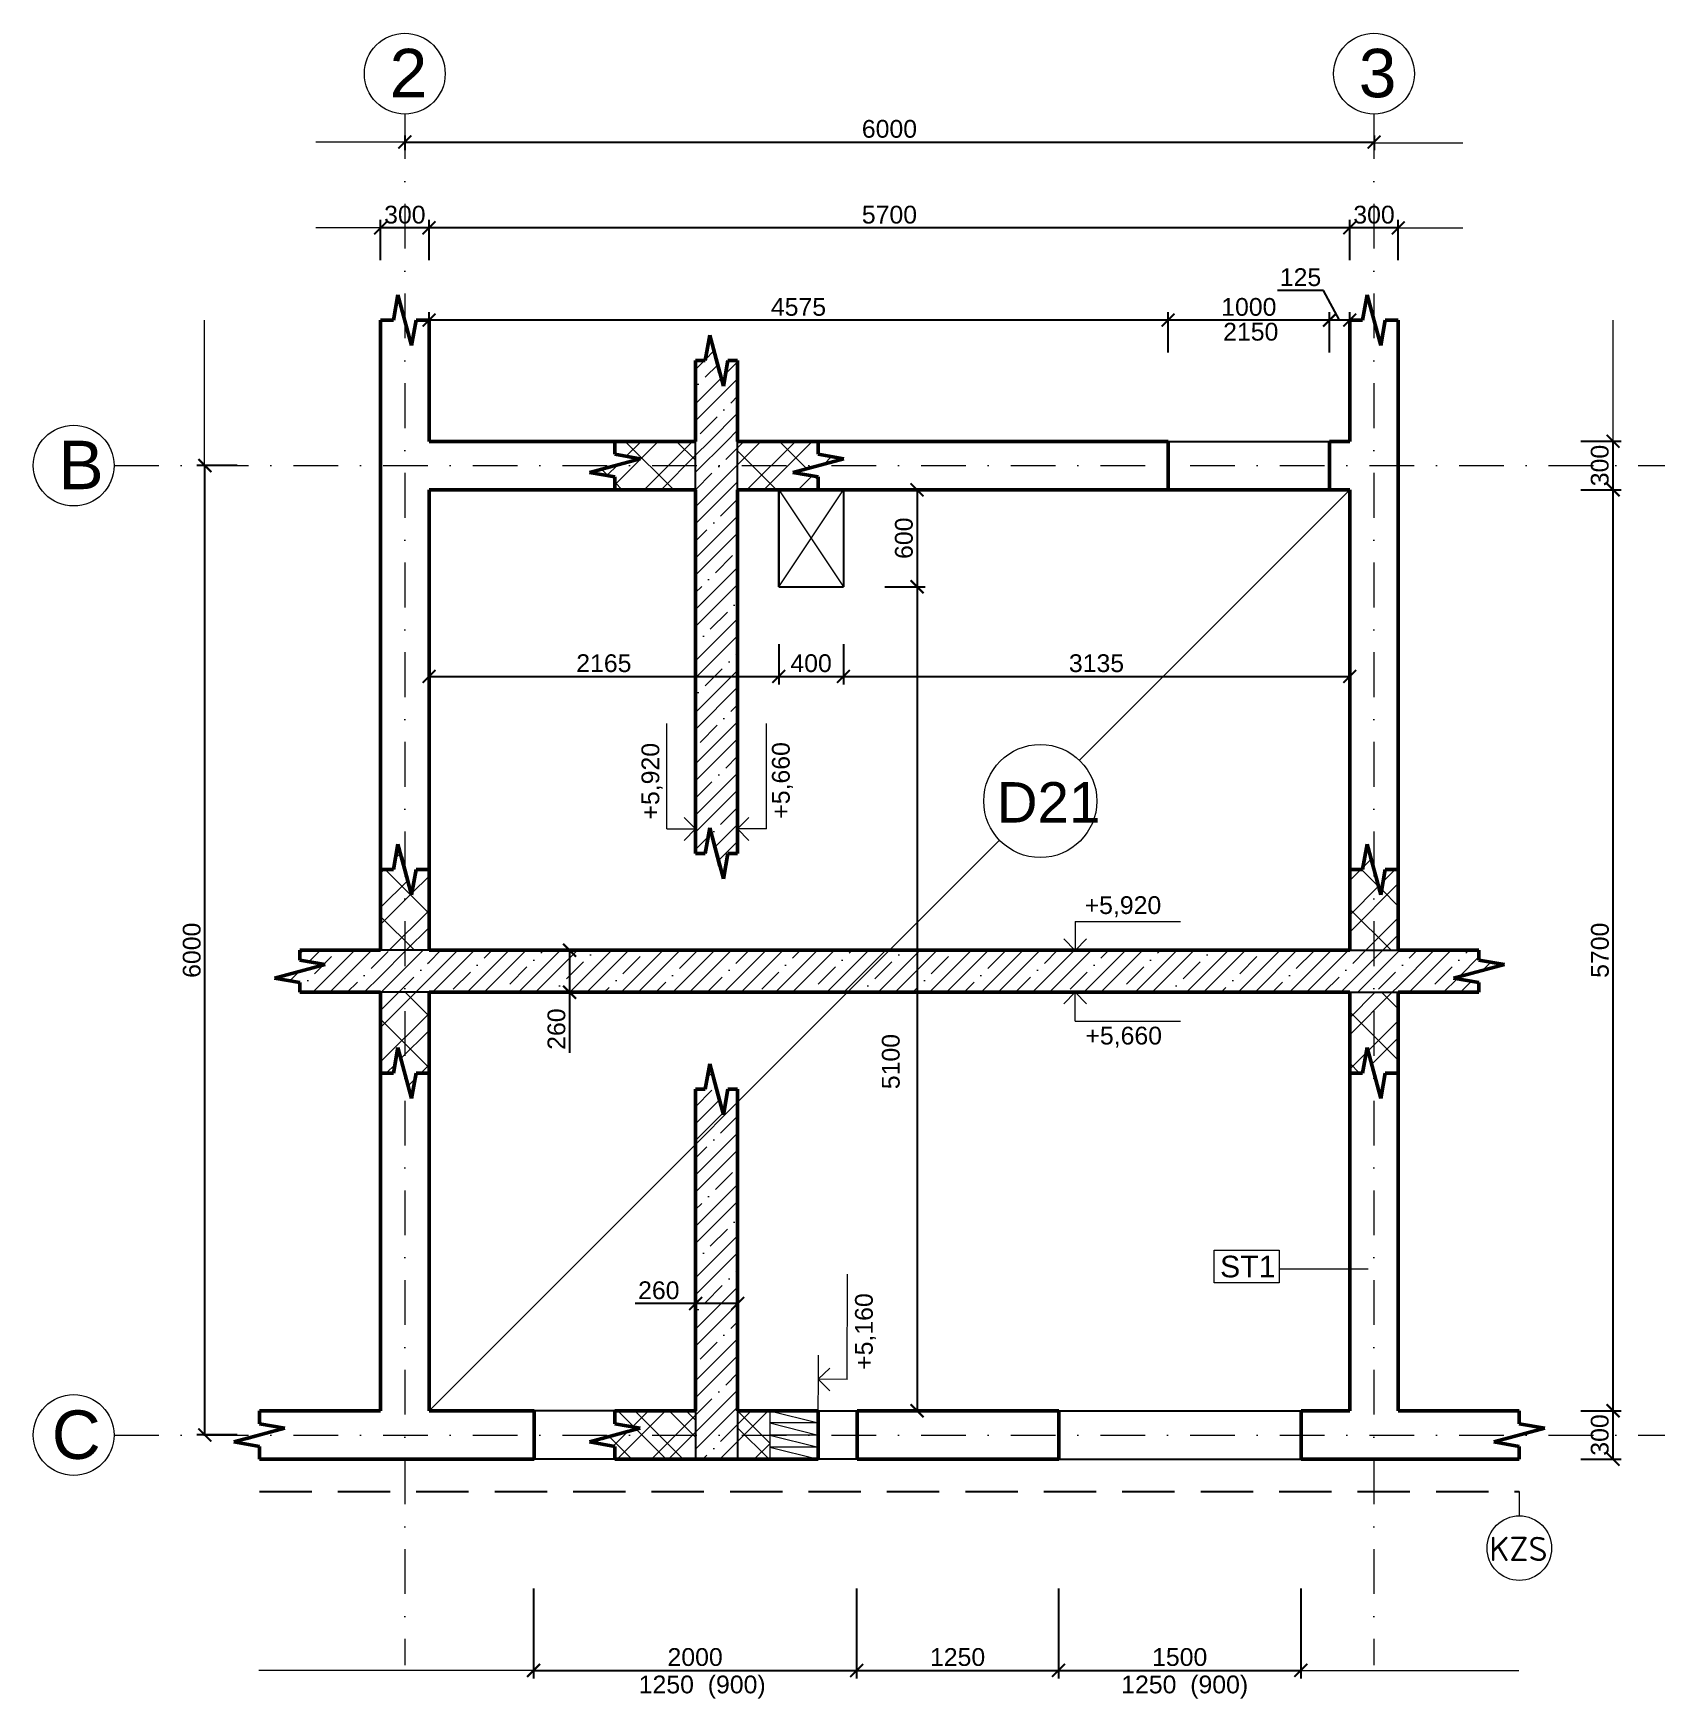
# Model space of a CAD drawing. Header units: millimetres. Extents: x 1855 to 11955, y 700 to 11007.
import ezdxf

# ---------------------------------------------------------------- set-up
doc = ezdxf.new("R2010")
doc.units = ezdxf.units.MM
doc.header["$LTSCALE"] = 185
doc.linetypes.add('DASHDOT', pattern=[1, 0.5, -0.25, 0, -0.25])
doc.linetypes.add('HIDDEN', pattern=[0.375, 0.25, -0.125])
for name, color, linetype, lineweight in [('00 kóty', 7, 'Continuous', 13), ('00 osy', 7, 'DASHDOT', 13), ('00 popis', 7, 'Continuous', 13), ('00 tenká plná', 7, 'Continuous', 13), ('00 zdivo', 7, 'Continuous', 50), ('00 šrafy', 7, 'Continuous', 13), ('01 tlustá plná', 7, 'Continuous', 25), ('01 tlustá čárkovaná', 7, 'HIDDEN', 25), ('01 velmi tlustá plná', 7, 'Continuous', 50)]:
    doc.layers.add(name, color=color, linetype=linetype, lineweight=lineweight)
doc.styles.add('BETONOVÁ DESKA', font='arial.ttf', dxfattribs={"height": 250})
doc.styles.add('ISOCPEUR', font='isocpeur.ttf')
doc.styles.add('koty4', font='arial.ttf', dxfattribs={"height": 110})
doc.styles.add('osy4', font='arial.ttf', dxfattribs={"height": 300})
doc.dimstyles.new('moje koty', dxfattribs={"dimscale": 40, "dimtxt": 110, "dimasz": 2, "dimexe": 1.25, "dimexo": 20, "dimtad": 1, "dimtxsty": 'koty4', "dimblk": 'ARCHTICK', "dimcen": 2.5, "dimadec": 0, "dimazin": 0, "dimtfac": 1, "dimtmove": 0, "dimatfit": 3, "dimfxl": 1, "dimarcsym": 0})
doc.dimstyles.new('moje koty osy', dxfattribs={"dimscale": 40, "dimtxt": 110, "dimasz": 2, "dimexe": 1.25, "dimexo": 0.0005, "dimtad": 1, "dimtxsty": 'koty4', "dimblk": 'ARCHTICK', "dimcen": 2.5, "dimadec": 0, "dimazin": 0, "dimtfac": 1, "dimtmove": 0, "dimatfit": 3, "dimfxl": 1, "dimfxlon": 1, "dimarcsym": 0})
doc.dimstyles.new('osy 5', dxfattribs={"dimscale": 40, "dimtxt": 110, "dimasz": 2, "dimexe": 1.25, "dimexo": 0.0005, "dimtad": 1, "dimtxsty": 'koty4', "dimblk": 'ARCHTICK', "dimcen": 2.5, "dimadec": 0, "dimazin": 0, "dimtfac": 1, "dimtmove": 0, "dimatfit": 3, "dimfxl": 5, "dimfxlon": 1, "dimarcsym": 0})
pattern_1 = [(45, (0, 0), (-159.099, 159.099), []), (45, (105, 0), (-159.099, 159.099), []), (315, (0, 0), (159.099, 159.099), []), (315, (105, 0), (159.099, 159.099), [])]
pattern_2 = [(45, (0, 0), (-159.099, 159.099), []), (45, (105, 0), (-159.099, 159.099), []), (315, (0, 0), (159.099, 159.099), [])]
pattern_3 = [(45, (0, 0), (-159.099, 159.099), [150, -60, 0, -60]), (45, (105, 0), (-159.099, 159.099), []), (45, (210, 0), (-159.099, 159.099), [])]

msp = doc.modelspace()

# ---------------------------------------------------------------- texts
at = {"layer": '00 kóty', "char_height": 110, "attachment_point": 1, "style": 'koty4'}
for s, width, gutter_width, insert in [('2150', 611.37888, 550, (9221.059, 9215.13)), ('1250  (900)', 2058.30656, 750, (5602.901, 843.034)), ('1250  (900)', 2058.30656, 750, (8589.961, 843.034))]:
    msp.add_mtext_dynamic_manual_height_columns(s, width=width, gutter_width=gutter_width, heights=[0], dxfattribs=dict(at, insert=insert))
at = {"layer": '00 popis', "linetype": 'Continuous', "lineweight": 30, "style": 'koty4'}
for s, p in [('+5,920', (5730.037, 6141.027)), ('+5,660', (6537.575, 6145.879)), ('+5,160', (7051.901, 2735.027))]:
    msp.add_text(s, height=110, rotation=90, dxfattribs=at).set_placement(p)
at = {"layer": '00 popis', "linetype": 'Continuous', "lineweight": 30}
for s, height, style, p in [('+5,920', 110, 'koty4', (8363.467, 5556.322)), ('+5,660', 110, 'koty4', (8368.319, 4748.784)), ('KZS', 150, 'ISOCPEUR', (10868.956, 1551.882))]:
    msp.add_text(s, height=height, dxfattribs=dict(at, style=style)).set_placement(p)
at = {"layer": '00 popis', "attachment_point": 1}
for s, width, gutter_width, insert, char_height, style in [('2', 288.70459, 1000, (4060.777, 10910.88), 300, 'osy4'), ('3', 288.70459, 1000, (10060.777, 10910.88), 300, 'osy4'), ('B', 288.70459, 1000, (2010.777, 8485.543), 300, 'osy4'), ('D21', 288.70459, 1000, (7819.698, 6372.418), 250, 'BETONOVÁ DESKA'), ('ST1', 425.13111, 669.08, (9202.004, 3441.359), 133.8159, 'koty4'), ('C', 288.70459, 1000, (1969.209, 2484.032), 300, 'osy4')]:
    msp.add_mtext_dynamic_manual_height_columns(s, width=width, gutter_width=gutter_width, heights=[0], dxfattribs=dict(at, insert=insert, char_height=char_height, style=style))

# ---------------------------------------------------------------- blocks, each defined once
blk = doc.blocks.new('VYSKOVA KOTA')
at = {"layer": '00 popis'}
for p, q in [((61883, 803), (61883, 624)), ((61883, 803), (62535, 803)), ((61883, 624), (61812, 695)), ((61883, 624), (61953, 695))]:
    blk.add_line(p, q, dxfattribs=at)
blk = doc.blocks.new('_ArchTick')
at = {"color": 0, "linetype": 'ByBlock', "const_width": 0.15}
blk.add_lwpolyline([(-0.5, -0.5), (0.5, 0.5)], dxfattribs=at)
blk = doc.blocks.new('*D14')
at = {"layer": '00 kóty', "color": 0, "lineweight": -2, "transparency": 16777216}
for p, q in [((9842, 9415), (9558, 9415)), ((9942, 9232), (9842, 9415)), ((9880, 9032), (9880, 9282)), ((10005, 9032), (10005, 9282)), ((10005, 9232), (9880, 9232))]:
    blk.add_line(p, q, dxfattribs=at)
at = {"layer": 'Defpoints', "color": 0, "transparency": 16777216}
for p in [(9880, 9232), (9880, 8301), (10005, 8301)]:
    blk.add_point(p, dxfattribs=at)
at = {"layer": '00 kóty', "color": 0, "lineweight": -2, "transparency": 16777216, "xscale": 80, "yscale": 80, "zscale": 80, "rotation": 180}
blk.add_blockref('_ArchTick', (9880, 9232), dxfattribs=at)
at = {"layer": '00 kóty', "color": 0, "lineweight": -2, "transparency": 16777216, "xscale": 80, "yscale": 80, "zscale": 80}
blk.add_blockref('_ArchTick', (10005, 9232), dxfattribs=at)
at = {"layer": '00 kóty', "color": 0, "transparency": 16777216, "insert": (9700, 9497), "char_height": 110, "attachment_point": 5, "style": 'koty4'}
blk.add_mtext('125', dxfattribs=at)
blk = doc.blocks.new('*D15')
at = {"layer": '00 kóty', "color": 0, "lineweight": -2, "transparency": 16777216}
for p, q in [((8880, 9032), (8880, 9282)), ((9880, 9032), (9880, 9282)), ((9880, 9232), (8880, 9232))]:
    blk.add_line(p, q, dxfattribs=at)
at = {"layer": 'Defpoints', "color": 0, "transparency": 16777216}
for p in [(8880, 9232), (8880, 8301), (9880, 8301)]:
    blk.add_point(p, dxfattribs=at)
at = {"layer": '00 kóty', "color": 0, "lineweight": -2, "transparency": 16777216, "xscale": 80, "yscale": 80, "zscale": 80, "rotation": 180}
blk.add_blockref('_ArchTick', (8880, 9232), dxfattribs=at)
at = {"layer": '00 kóty', "color": 0, "lineweight": -2, "transparency": 16777216, "xscale": 80, "yscale": 80, "zscale": 80}
blk.add_blockref('_ArchTick', (9880, 9232), dxfattribs=at)
at = {"layer": '00 kóty', "color": 0, "transparency": 16777216, "insert": (9380, 9313), "char_height": 110, "attachment_point": 5, "style": 'koty4'}
blk.add_mtext('1000', dxfattribs=at)
blk = doc.blocks.new('*D16')
at = {"layer": '00 kóty', "color": 0, "lineweight": -2, "transparency": 16777216}
for p, q in [((4305, 9032), (4305, 9282)), ((8880, 9032), (8880, 9282)), ((8880, 9232), (4305, 9232))]:
    blk.add_line(p, q, dxfattribs=at)
at = {"layer": 'Defpoints', "color": 0, "transparency": 16777216}
for p in [(4305, 9232), (4305, 8301), (8880, 8301)]:
    blk.add_point(p, dxfattribs=at)
at = {"layer": '00 kóty', "color": 0, "lineweight": -2, "transparency": 16777216, "xscale": 80, "yscale": 80, "zscale": 80, "rotation": 180}
blk.add_blockref('_ArchTick', (4305, 9232), dxfattribs=at)
at = {"layer": '00 kóty', "color": 0, "lineweight": -2, "transparency": 16777216, "xscale": 80, "yscale": 80, "zscale": 80}
blk.add_blockref('_ArchTick', (8880, 9232), dxfattribs=at)
at = {"layer": '00 kóty', "color": 0, "transparency": 16777216, "insert": (6592, 9313), "char_height": 110, "attachment_point": 5, "style": 'koty4'}
blk.add_mtext('4575', dxfattribs=at)
blk = doc.blocks.new('*D17')
at = {"layer": '00 kóty', "color": 0, "lineweight": -2, "transparency": 16777216}
for p, q in [((10005, 9603), (10005, 9853)), ((10305, 9803), (10005, 9803)), ((10305, 9603), (10305, 9853))]:
    blk.add_line(p, q, dxfattribs=at)
at = {"layer": 'Defpoints', "color": 0, "transparency": 16777216}
for p in [(10005, 9803), (10005, 9040), (10305, 9040)]:
    blk.add_point(p, dxfattribs=at)
at = {"layer": '00 kóty', "color": 0, "lineweight": -2, "transparency": 16777216, "xscale": 80, "yscale": 80, "zscale": 80, "rotation": 180}
blk.add_blockref('_ArchTick', (10005, 9803), dxfattribs=at)
at = {"layer": '00 kóty', "color": 0, "lineweight": -2, "transparency": 16777216, "xscale": 80, "yscale": 80, "zscale": 80}
blk.add_blockref('_ArchTick', (10305, 9803), dxfattribs=at)
at = {"layer": '00 kóty', "color": 0, "transparency": 16777216, "insert": (10155, 9884), "char_height": 110, "attachment_point": 5, "style": 'koty4'}
blk.add_mtext('300', dxfattribs=at)
blk = doc.blocks.new('*D18')
at = {"layer": '00 kóty', "color": 0, "lineweight": -2, "transparency": 16777216}
for p, q in [((4305, 9603), (4305, 9853)), ((10005, 9803), (4305, 9803)), ((10005, 9603), (10005, 9853))]:
    blk.add_line(p, q, dxfattribs=at)
at = {"layer": 'Defpoints', "color": 0, "transparency": 16777216}
for p in [(4305, 9803), (4305, 9045), (10005, 9040)]:
    blk.add_point(p, dxfattribs=at)
at = {"layer": '00 kóty', "color": 0, "lineweight": -2, "transparency": 16777216, "xscale": 80, "yscale": 80, "zscale": 80, "rotation": 180}
blk.add_blockref('_ArchTick', (4305, 9803), dxfattribs=at)
at = {"layer": '00 kóty', "color": 0, "lineweight": -2, "transparency": 16777216, "xscale": 80, "yscale": 80, "zscale": 80}
blk.add_blockref('_ArchTick', (10005, 9803), dxfattribs=at)
at = {"layer": '00 kóty', "color": 0, "transparency": 16777216, "insert": (7155, 9884), "char_height": 110, "attachment_point": 5, "style": 'koty4'}
blk.add_mtext('5700', dxfattribs=at)
blk = doc.blocks.new('*D19')
at = {"layer": '00 kóty', "color": 0, "lineweight": -2, "transparency": 16777216}
for p, q in [((4005, 9603), (4005, 9853)), ((4305, 9803), (4005, 9803)), ((4305, 9603), (4305, 9853))]:
    blk.add_line(p, q, dxfattribs=at)
at = {"layer": 'Defpoints', "color": 0, "transparency": 16777216}
for p in [(4005, 9803), (4005, 9040), (4305, 9045)]:
    blk.add_point(p, dxfattribs=at)
at = {"layer": '00 kóty', "color": 0, "lineweight": -2, "transparency": 16777216, "xscale": 80, "yscale": 80, "zscale": 80, "rotation": 180}
blk.add_blockref('_ArchTick', (4005, 9803), dxfattribs=at)
at = {"layer": '00 kóty', "color": 0, "lineweight": -2, "transparency": 16777216, "xscale": 80, "yscale": 80, "zscale": 80}
blk.add_blockref('_ArchTick', (4305, 9803), dxfattribs=at)
at = {"layer": '00 kóty', "color": 0, "transparency": 16777216, "insert": (4155, 9884), "char_height": 110, "attachment_point": 5, "style": 'koty4'}
blk.add_mtext('300', dxfattribs=at)
blk = doc.blocks.new('*D20')
at = {"layer": '00 kóty', "color": 0, "lineweight": -2, "transparency": 16777216}
for p, q in [((4155, 10374), (4155, 10284)), ((4155, 10334), (10155, 10334)), ((10155, 10374), (10155, 10284))]:
    blk.add_line(p, q, dxfattribs=at)
at = {"layer": 'Defpoints', "color": 0, "transparency": 16777216}
for p in [(4155, 10625), (10155, 10625), (10155, 10334)]:
    blk.add_point(p, dxfattribs=at)
at = {"layer": '00 kóty', "color": 0, "lineweight": -2, "transparency": 16777216, "xscale": 80, "yscale": 80, "zscale": 80, "rotation": 180}
blk.add_blockref('_ArchTick', (4155, 10334), dxfattribs=at)
at = {"layer": '00 kóty', "color": 0, "lineweight": -2, "transparency": 16777216, "xscale": 80, "yscale": 80, "zscale": 80}
blk.add_blockref('_ArchTick', (10155, 10334), dxfattribs=at)
at = {"layer": '00 kóty', "color": 0, "transparency": 16777216, "insert": (7155, 10415), "char_height": 110, "attachment_point": 5, "style": 'koty4'}
blk.add_mtext('6000', dxfattribs=at)
blk = doc.blocks.new('*D23')
at = {"layer": '00 kóty', "color": 0, "lineweight": -2, "transparency": 16777216}
for p, q in [((3117, 8332), (2867, 8332)), ((2917, 2332), (2917, 8332)), ((3117, 2332), (2867, 2332))]:
    blk.add_line(p, q, dxfattribs=at)
at = {"layer": 'Defpoints', "color": 0, "transparency": 16777216}
for p in [(2917, 8332), (4155, 8332), (4155, 2332)]:
    blk.add_point(p, dxfattribs=at)
at = {"layer": '00 kóty', "color": 0, "lineweight": -2, "transparency": 16777216, "xscale": 80, "yscale": 80, "zscale": 80}
for p, rotation in [((2917, 8332), 90), ((2917, 2332), 270)]:
    blk.add_blockref('_ArchTick', p, dxfattribs=dict(at, rotation=rotation))
at = {"layer": '00 kóty', "color": 0, "transparency": 16777216, "insert": (2836, 5332), "char_height": 110, "attachment_point": 5, "rotation": 90, "style": 'koty4'}
blk.add_mtext('6000', dxfattribs=at)
blk = doc.blocks.new('*D24')
at = {"layer": '00 kóty', "color": 0, "lineweight": -2, "transparency": 16777216}
for p, q in [((11435, 2482), (11685, 2482)), ((11635, 2182), (11635, 2482)), ((11435, 2182), (11685, 2182))]:
    blk.add_line(p, q, dxfattribs=at)
at = {"layer": 'Defpoints', "color": 0, "transparency": 16777216}
for p in [(10921, 2482), (11635, 2482), (10921, 2182)]:
    blk.add_point(p, dxfattribs=at)
at = {"layer": '00 kóty', "color": 0, "lineweight": -2, "transparency": 16777216, "xscale": 80, "yscale": 80, "zscale": 80}
for p, rotation in [((11635, 2482), 90), ((11635, 2182), 270)]:
    blk.add_blockref('_ArchTick', p, dxfattribs=dict(at, rotation=rotation))
at = {"layer": '00 kóty', "color": 0, "transparency": 16777216, "insert": (11553, 2332), "char_height": 110, "attachment_point": 5, "rotation": 90, "style": 'koty4'}
blk.add_mtext('300', dxfattribs=at)
blk = doc.blocks.new('*D25')
at = {"layer": '00 kóty', "color": 0, "lineweight": -2, "transparency": 16777216}
for p, q in [((11435, 8182), (11685, 8182)), ((11635, 2482), (11635, 8182)), ((11435, 2482), (11685, 2482))]:
    blk.add_line(p, q, dxfattribs=at)
at = {"layer": 'Defpoints', "color": 0, "transparency": 16777216}
for p in [(9871, 8182), (11635, 8182), (10921, 2482)]:
    blk.add_point(p, dxfattribs=at)
at = {"layer": '00 kóty', "color": 0, "lineweight": -2, "transparency": 16777216, "xscale": 80, "yscale": 80, "zscale": 80}
for p, rotation in [((11635, 8182), 90), ((11635, 2482), 270)]:
    blk.add_blockref('_ArchTick', p, dxfattribs=dict(at, rotation=rotation))
at = {"layer": '00 kóty', "color": 0, "transparency": 16777216, "insert": (11554, 5332), "char_height": 110, "attachment_point": 5, "rotation": 90, "style": 'koty4'}
blk.add_mtext('5700', dxfattribs=at)
blk = doc.blocks.new('*D26')
at = {"layer": '00 kóty', "color": 0, "lineweight": -2, "transparency": 16777216}
for p, q in [((11435, 8482), (11685, 8482)), ((11635, 8182), (11635, 8482)), ((11435, 8182), (11685, 8182))]:
    blk.add_line(p, q, dxfattribs=at)
at = {"layer": 'Defpoints', "color": 0, "transparency": 16777216}
for p in [(9871, 8482), (11635, 8482), (9871, 8182)]:
    blk.add_point(p, dxfattribs=at)
at = {"layer": '00 kóty', "color": 0, "lineweight": -2, "transparency": 16777216, "xscale": 80, "yscale": 80, "zscale": 80}
for p, rotation in [((11635, 8482), 90), ((11635, 8182), 270)]:
    blk.add_blockref('_ArchTick', p, dxfattribs=dict(at, rotation=rotation))
at = {"layer": '00 kóty', "color": 0, "transparency": 16777216, "insert": (11553, 8332), "char_height": 110, "attachment_point": 5, "rotation": 90, "style": 'koty4'}
blk.add_mtext('300', dxfattribs=at)
blk = doc.blocks.new('*D27')
at = {"layer": '00 kóty', "color": 0, "lineweight": -2, "transparency": 16777216}
for p, q in [((4952, 1381), (4952, 825)), ((6952, 1381), (6952, 825)), ((4952, 875), (6952, 875))]:
    blk.add_line(p, q, dxfattribs=at)
at = {"layer": 'Defpoints', "color": 0, "transparency": 16777216}
for p in [(4952, 2181), (6952, 2181), (6952, 875)]:
    blk.add_point(p, dxfattribs=at)
at = {"layer": '00 kóty', "color": 0, "lineweight": -2, "transparency": 16777216, "xscale": 80, "yscale": 80, "zscale": 80, "rotation": 180}
blk.add_blockref('_ArchTick', (4952, 875), dxfattribs=at)
at = {"layer": '00 kóty', "color": 0, "lineweight": -2, "transparency": 16777216, "xscale": 80, "yscale": 80, "zscale": 80}
blk.add_blockref('_ArchTick', (6952, 875), dxfattribs=at)
at = {"layer": '00 kóty', "color": 0, "transparency": 16777216, "insert": (5952, 957), "char_height": 110, "attachment_point": 5, "style": 'koty4'}
blk.add_mtext('2000', dxfattribs=at)
blk = doc.blocks.new('*D28')
at = {"layer": '00 kóty', "color": 0, "lineweight": -2, "transparency": 16777216}
for p, q in [((6952, 1381), (6952, 825)), ((8202, 1381), (8202, 825)), ((6952, 875), (8202, 875))]:
    blk.add_line(p, q, dxfattribs=at)
at = {"layer": 'Defpoints', "color": 0, "transparency": 16777216}
for p in [(6952, 2181), (8202, 2181), (8202, 875)]:
    blk.add_point(p, dxfattribs=at)
at = {"layer": '00 kóty', "color": 0, "lineweight": -2, "transparency": 16777216, "xscale": 80, "yscale": 80, "zscale": 80, "rotation": 180}
blk.add_blockref('_ArchTick', (6952, 875), dxfattribs=at)
at = {"layer": '00 kóty', "color": 0, "lineweight": -2, "transparency": 16777216, "xscale": 80, "yscale": 80, "zscale": 80}
blk.add_blockref('_ArchTick', (8202, 875), dxfattribs=at)
at = {"layer": '00 kóty', "color": 0, "transparency": 16777216, "insert": (7577, 957), "char_height": 110, "attachment_point": 5, "style": 'koty4'}
blk.add_mtext('1250', dxfattribs=at)
blk = doc.blocks.new('*D29')
at = {"layer": '00 kóty', "color": 0, "lineweight": -2, "transparency": 16777216}
for p, q in [((8202, 1381), (8202, 825)), ((9702, 1381), (9702, 825)), ((8202, 875), (9702, 875))]:
    blk.add_line(p, q, dxfattribs=at)
at = {"layer": 'Defpoints', "color": 0, "transparency": 16777216}
for p in [(8202, 2181), (9702, 2181), (9702, 875)]:
    blk.add_point(p, dxfattribs=at)
at = {"layer": '00 kóty', "color": 0, "lineweight": -2, "transparency": 16777216, "xscale": 80, "yscale": 80, "zscale": 80, "rotation": 180}
blk.add_blockref('_ArchTick', (8202, 875), dxfattribs=at)
at = {"layer": '00 kóty', "color": 0, "lineweight": -2, "transparency": 16777216, "xscale": 80, "yscale": 80, "zscale": 80}
blk.add_blockref('_ArchTick', (9702, 875), dxfattribs=at)
at = {"layer": '00 kóty', "color": 0, "transparency": 16777216, "insert": (8952, 957), "char_height": 110, "attachment_point": 5, "style": 'koty4'}
blk.add_mtext('1500', dxfattribs=at)
blk = doc.blocks.new('*D30')
at = {"layer": '00 kóty', "color": 0, "lineweight": -2, "transparency": 16777216}
for p, q in [((5175, 5332), (5125, 5332)), ((5175, 5332), (5175, 5072)), ((5175, 5072), (5125, 5072)), ((5175, 5072), (5175, 4697))]:
    blk.add_line(p, q, dxfattribs=at)
at = {"layer": 'Defpoints', "color": 0, "transparency": 16777216}
for p in [(5175, 5332), (5175, 5072), (5175, 5072)]:
    blk.add_point(p, dxfattribs=at)
at = {"layer": '00 kóty', "color": 0, "lineweight": -2, "transparency": 16777216, "xscale": 80, "yscale": 80, "zscale": 80}
for p, rotation in [((5175, 5332), 90), ((5175, 5072), 270)]:
    blk.add_blockref('_ArchTick', p, dxfattribs=dict(at, rotation=rotation))
at = {"layer": '00 kóty', "color": 0, "transparency": 16777216, "insert": (5094, 4844), "char_height": 110, "attachment_point": 5, "rotation": 90, "style": 'koty4'}
blk.add_mtext('260', dxfattribs=at)
blk = doc.blocks.new('*D31')
at = {"layer": '00 kóty', "color": 0, "lineweight": -2, "transparency": 16777216}
for p, q in [((5955, 3146), (5955, 3196)), ((6215, 3146), (6215, 3196)), ((5955, 3146), (5580, 3146)), ((6215, 3146), (5955, 3146))]:
    blk.add_line(p, q, dxfattribs=at)
at = {"layer": 'Defpoints', "color": 0, "transparency": 16777216}
for p in [(5955, 3146), (5955, 3146), (6215, 3146)]:
    blk.add_point(p, dxfattribs=at)
at = {"layer": '00 kóty', "color": 0, "lineweight": -2, "transparency": 16777216, "xscale": 80, "yscale": 80, "zscale": 80, "rotation": 180}
blk.add_blockref('_ArchTick', (5955, 3146), dxfattribs=at)
at = {"layer": '00 kóty', "color": 0, "lineweight": -2, "transparency": 16777216, "xscale": 80, "yscale": 80, "zscale": 80}
blk.add_blockref('_ArchTick', (6215, 3146), dxfattribs=at)
at = {"layer": '00 kóty', "color": 0, "transparency": 16777216, "insert": (5727, 3227), "char_height": 110, "attachment_point": 5, "style": 'koty4'}
blk.add_mtext('260', dxfattribs=at)
blk = doc.blocks.new('*D32')
at = {"layer": '00 kóty', "color": 0, "lineweight": -2, "transparency": 16777216}
for p, q in [((4305, 7227), (4305, 6977)), ((6470, 7227), (6470, 6977)), ((4305, 7027), (6470, 7027))]:
    blk.add_line(p, q, dxfattribs=at)
at = {"layer": 'Defpoints', "color": 0, "transparency": 16777216}
for p in [(4305, 8182), (6470, 8182), (6470, 7027)]:
    blk.add_point(p, dxfattribs=at)
at = {"layer": '00 kóty', "color": 0, "lineweight": -2, "transparency": 16777216, "xscale": 80, "yscale": 80, "zscale": 80, "rotation": 180}
blk.add_blockref('_ArchTick', (4305, 7027), dxfattribs=at)
at = {"layer": '00 kóty', "color": 0, "lineweight": -2, "transparency": 16777216, "xscale": 80, "yscale": 80, "zscale": 80}
blk.add_blockref('_ArchTick', (6470, 7027), dxfattribs=at)
at = {"layer": '00 kóty', "color": 0, "transparency": 16777216, "insert": (5387, 7108), "char_height": 110, "attachment_point": 5, "style": 'koty4'}
blk.add_mtext('2165', dxfattribs=at)
blk = doc.blocks.new('*D33')
at = {"layer": '00 kóty', "color": 0, "lineweight": -2, "transparency": 16777216}
for p, q in [((6470, 7227), (6470, 6977)), ((6870, 7227), (6870, 6977)), ((6470, 7027), (6870, 7027))]:
    blk.add_line(p, q, dxfattribs=at)
at = {"layer": 'Defpoints', "color": 0, "transparency": 16777216}
for p in [(6470, 8182), (6870, 7582), (6870, 7027)]:
    blk.add_point(p, dxfattribs=at)
at = {"layer": '00 kóty', "color": 0, "lineweight": -2, "transparency": 16777216, "xscale": 80, "yscale": 80, "zscale": 80, "rotation": 180}
blk.add_blockref('_ArchTick', (6470, 7027), dxfattribs=at)
at = {"layer": '00 kóty', "color": 0, "lineweight": -2, "transparency": 16777216, "xscale": 80, "yscale": 80, "zscale": 80}
blk.add_blockref('_ArchTick', (6870, 7027), dxfattribs=at)
at = {"layer": '00 kóty', "color": 0, "transparency": 16777216, "insert": (6670, 7108), "char_height": 110, "attachment_point": 5, "style": 'koty4'}
blk.add_mtext('400', dxfattribs=at)
blk = doc.blocks.new('*D34')
at = {"layer": '00 kóty', "color": 0, "lineweight": -2, "transparency": 16777216}
for p, q in [((6870, 7227), (6870, 6977)), ((10005, 7227), (10005, 6977)), ((6870, 7027), (10005, 7027))]:
    blk.add_line(p, q, dxfattribs=at)
at = {"layer": 'Defpoints', "color": 0, "transparency": 16777216}
for p in [(6870, 7582), (10005, 7545), (10005, 7027)]:
    blk.add_point(p, dxfattribs=at)
at = {"layer": '00 kóty', "color": 0, "lineweight": -2, "transparency": 16777216, "xscale": 80, "yscale": 80, "zscale": 80, "rotation": 180}
blk.add_blockref('_ArchTick', (6870, 7027), dxfattribs=at)
at = {"layer": '00 kóty', "color": 0, "lineweight": -2, "transparency": 16777216, "xscale": 80, "yscale": 80, "zscale": 80}
blk.add_blockref('_ArchTick', (10005, 7027), dxfattribs=at)
at = {"layer": '00 kóty', "color": 0, "transparency": 16777216, "insert": (8437, 7108), "char_height": 110, "attachment_point": 5, "style": 'koty4'}
blk.add_mtext('3135', dxfattribs=at)
blk = doc.blocks.new('*D35')
at = {"layer": '00 kóty', "color": 0, "lineweight": -2, "transparency": 16777216}
for p, q in [((7126, 8182), (7376, 8182)), ((7326, 8182), (7326, 7582)), ((7126, 7582), (7376, 7582))]:
    blk.add_line(p, q, dxfattribs=at)
at = {"layer": 'Defpoints', "color": 0, "transparency": 16777216}
for p in [(6870, 8182), (6870, 7582), (7326, 7582)]:
    blk.add_point(p, dxfattribs=at)
at = {"layer": '00 kóty', "color": 0, "lineweight": -2, "transparency": 16777216, "xscale": 80, "yscale": 80, "zscale": 80}
for p, rotation in [((7326, 8182), 90), ((7326, 7582), 270)]:
    blk.add_blockref('_ArchTick', p, dxfattribs=dict(at, rotation=rotation))
at = {"layer": '00 kóty', "color": 0, "transparency": 16777216, "insert": (7245, 7882), "char_height": 110, "attachment_point": 5, "rotation": 90, "style": 'koty4'}
blk.add_mtext('600', dxfattribs=at)
blk = doc.blocks.new('*D36')
at = {"layer": '00 kóty', "color": 0, "lineweight": -2, "transparency": 16777216}
for p, q in [((7126, 7582), (7376, 7582)), ((7326, 7582), (7326, 2482)), ((7126, 2482), (7376, 2482))]:
    blk.add_line(p, q, dxfattribs=at)
at = {"layer": 'Defpoints', "color": 0, "transparency": 16777216}
for p in [(6870, 7582), (6955, 2482), (7326, 2482)]:
    blk.add_point(p, dxfattribs=at)
at = {"layer": '00 kóty', "color": 0, "lineweight": -2, "transparency": 16777216, "xscale": 80, "yscale": 80, "zscale": 80}
for p, rotation in [((7326, 7582), 90), ((7326, 2482), 270)]:
    blk.add_blockref('_ArchTick', p, dxfattribs=dict(at, rotation=rotation))
at = {"layer": '00 kóty', "color": 0, "transparency": 16777216, "insert": (7164, 4643), "char_height": 110, "attachment_point": 5, "rotation": 90, "style": 'koty4'}
blk.add_mtext('5100', dxfattribs=at)

# ---------------------------------------------------------------- dimensions: what is measured, and where the dimension line sits
at = {"layer": '00 kóty'}
dim = msp.add_linear_dim(base=(10154.697, 10334.15), p1=(4154.697, 10625.476), p2=(10154.697, 10625.476), dimstyle='moje koty osy', dxfattribs=at)
dim.commit()
dim.dimension.update_dxf_attribs({"geometry": '*D20', "text_midpoint": (7154.697, 10334.15), "dimtype": 160})
for base, p1, p2, dimstyle, override, picture, middle in [((4004.697, 9803.073), (4304.697, 9045.385), (4004.697, 9040.021), 'osy 5', {"dimtmove": 1}, '*D19', (4154.697, 9884.274)), ((4304.697, 9803.073), (10004.697, 9040.021), (4304.697, 9045.385), 'osy 5', {"dimtmove": 1}, '*D18', (7154.697, 9884.236)), ((6869.697, 7026.526), (6469.697, 8181.663), (6869.697, 7581.663), 'osy 5', {"dimtmove": 1}, '*D33', (6669.697, 7107.689)), ((10004.697, 7026.526), (6869.697, 7581.663), (10004.697, 7545.233), 'osy 5', {"dimtmove": 1}, '*D34', (8437.197, 7107.726)), ((6951.565, 875.349), (4951.565, 2180.978), (6951.565, 2180.978), 'moje koty', {"dimtxsty": 'koty4'}, '*D27', (5951.565, 956.512)), ((8201.565, 875.349), (6951.565, 2180.978), (8201.565, 2180.978), 'moje koty', {"dimtxsty": 'koty4'}, '*D28', (7576.565, 956.512)), ((9701.565, 875.349), (8201.565, 2180.978), (9701.565, 2180.978), 'moje koty', {"dimtxsty": 'koty4'}, '*D29', (8951.565, 956.512))]:
    dim = msp.add_linear_dim(base=base, p1=p1, p2=p2, dimstyle=dimstyle, override=override, dxfattribs=at)
    dim.commit()
    dim.dimension.update_dxf_attribs({"geometry": picture, "text_midpoint": middle})
for base, p1, p2, picture, middle in [((10004.697, 9803.073), (10304.697, 9040.021), (10004.697, 9040.021), '*D17', (10154.697, 9884.274)), ((4304.697, 9231.663), (8879.697, 8301.298), (4304.697, 8301.298), '*D16', (6592.197, 9312.6)), ((8879.697, 9231.663), (9879.697, 8301.298), (8879.697, 8301.298), '*D15', (9379.697, 9312.826)), ((6469.697, 7026.526), (4304.697, 8181.663), (6469.697, 8181.663), '*D32', (5387.197, 7107.689)), ((5954.697, 3146.03), (6214.697, 3146.03), (5954.697, 3146.03), '*D31', (5727.428, 3227.193))]:
    dim = msp.add_linear_dim(base=base, p1=p1, p2=p2, dimstyle='osy 5', dxfattribs=at)
    dim.commit()
    dim.dimension.update_dxf_attribs({"geometry": picture, "text_midpoint": middle})
dim = msp.add_linear_dim(base=(9879.697, 9231.663), p1=(10004.697, 8301.298), p2=(9879.697, 8301.298), dimstyle='osy 5', override={"dimtmove": 1}, dxfattribs=at)
dim.commit()
dim.dimension.update_dxf_attribs({"geometry": '*D14', "text_midpoint": (9816.777, 9415.453), "dimtype": 160})
for base, p1, p2, picture, middle in [((11634.697, 8481.663), (9870.507, 8181.663), (9870.507, 8481.663), '*D26', (11553.496, 8331.663)), ((11634.697, 8181.663), (10920.507, 2481.663), (9870.507, 8181.663), '*D25', (11553.533, 5331.663))]:
    dim = msp.add_linear_dim(base=base, p1=p1, p2=p2, angle=90, dimstyle='osy 5', override={"dimtmove": 1}, dxfattribs=at)
    dim.commit()
    dim.dimension.update_dxf_attribs({"geometry": picture, "text_midpoint": middle})
for base, p1, p2, picture, middle in [((2917.284, 8331.663), (4154.697, 2331.663), (4154.697, 8331.663), '*D23', (2836.121, 5331.663)), ((7326.282, 7581.663), (6869.697, 8181.663), (6869.697, 7581.663), '*D35', (7245.119, 7881.663)), ((5174.751, 5071.663), (5174.751, 5331.663), (5174.751, 5071.663), '*D30', (5093.588, 4844.394)), ((11634.697, 2481.663), (10920.507, 2181.663), (10920.507, 2481.663), '*D24', (11553.496, 2331.663))]:
    dim = msp.add_linear_dim(base=base, p1=p1, p2=p2, angle=90, dimstyle='osy 5', dxfattribs=at)
    dim.commit()
    dim.dimension.update_dxf_attribs({"geometry": picture, "text_midpoint": middle})
dim = msp.add_linear_dim(base=(7326.282, 2481.663), p1=(6869.697, 7581.663), p2=(6954.697, 2481.663), angle=90, dimstyle='osy 5', override={"dimtmove": 1}, dxfattribs=at)
dim.commit()
dim.dimension.update_dxf_attribs({"geometry": '*D36', "text_midpoint": (7245.119, 4642.594), "dimtype": 160})

# ---------------------------------------------------------------- hatches: boundary and pattern name
at = {"layer": '00 šrafy'}
h = msp.add_hatch(dxfattribs=at)
h.set_pattern_fill('BETON_ZB', color=256, scale=30, pattern_type=2)
h.set_pattern_definition(pattern_3)
h.paths.add_polyline_path([(6214.697, 8981.663), (6154.697, 8981.663), (6126.913, 8824.093), (6042.48, 9139.232), (6014.697, 8981.663), (5954.697, 8981.663), (5954.697, 8481.663), (6214.697, 8481.663)])
h = msp.add_hatch(dxfattribs=at)
h.set_pattern_fill('ZDIVO_PEV-STR', color=256, scale=30, pattern_type=2)
h.set_pattern_definition(pattern_2)
h.paths.add_polyline_path([(5954.697, 8481.663), (5454.697, 8481.663), (5454.697, 8401.663), (5612.266, 8373.879), (5297.127, 8289.446), (5454.697, 8261.663), (5454.697, 8181.663), (5954.697, 8181.663)])
h = msp.add_hatch(dxfattribs=at)
h.set_pattern_fill('BETON_ZB', color=256, scale=30, pattern_type=2)
h.set_pattern_definition(pattern_3)
h.paths.add_polyline_path([(6214.697, 8481.663), (5954.697, 8481.663), (5954.697, 8181.663), (6214.697, 8181.663)])
h = msp.add_hatch(dxfattribs=at)
h.set_pattern_fill('ZDIVO_PEV-STR', color=256, scale=30, pattern_type=2)
h.set_pattern_definition(pattern_2)
h.paths.add_polyline_path([(6872.266, 8373.879), (6714.697, 8401.663), (6714.697, 8481.663), (6214.697, 8481.663), (6214.697, 8181.663), (6714.697, 8181.663), (6714.697, 8261.663), (6557.127, 8289.446)])
h = msp.add_hatch(dxfattribs=at)
h.set_pattern_fill('BETON_ZB', color=256, scale=30, pattern_type=2)
h.set_pattern_definition(pattern_3)
h.paths.add_polyline_path([(6214.697, 8181.663), (5954.697, 8181.663), (5954.697, 5931.663), (6014.697, 5931.663), (6042.48, 6089.232), (6126.913, 5774.093), (6154.697, 5931.663), (6214.697, 5931.663)])
h = msp.add_hatch(dxfattribs=at)
h.set_pattern_fill('ZDIVO_PEV-STR', color=256, scale=30, pattern_type=2)
h.set_pattern_definition(pattern_2)
h.paths.add_polyline_path([(4304.697, 5831.663), (4224.697, 5831.663), (4196.913, 5674.093), (4112.48, 5989.232), (4084.697, 5831.663), (4004.697, 5831.663), (4004.697, 5331.663), (4304.697, 5331.663)])
h = msp.add_hatch(dxfattribs=at)
h.set_pattern_fill('ZDIVO_PEV-STR', color=256, scale=30, pattern_type=2)
h.set_pattern_definition(pattern_2)
h.paths.add_polyline_path([(10304.697, 5831.663), (10224.697, 5831.663), (10196.913, 5674.093), (10112.48, 5989.232), (10084.697, 5831.663), (10004.697, 5831.663), (10004.697, 5331.663), (10304.697, 5331.663)])
h = msp.add_hatch(dxfattribs=at)
h.set_pattern_fill('BETON_ZB', color=256, scale=30, pattern_type=2)
h.set_pattern_definition(pattern_3)
h.paths.add_polyline_path([(4004.697, 5331.663), (3504.697, 5331.663), (3504.697, 5271.663), (3662.266, 5243.879), (3347.127, 5159.446), (3504.697, 5131.663), (3504.697, 5071.663), (4004.697, 5071.663)])
h = msp.add_hatch(dxfattribs=at)
h.set_pattern_fill('BETON_ZB', color=256, scale=30, pattern_type=2)
h.set_pattern_definition(pattern_3)
h.paths.add_polyline_path([(4304.697, 5331.663), (4004.697, 5331.663), (4004.697, 5071.663), (4304.697, 5071.663)])
h = msp.add_hatch(dxfattribs=at)
h.set_pattern_fill('BETON_ZB', color=256, scale=30, pattern_type=2)
h.set_pattern_definition(pattern_3)
h.paths.add_polyline_path([(7154.697, 5331.663), (4304.697, 5331.663), (4304.697, 5071.663), (6894.697, 5071.663)])
h = msp.add_hatch(dxfattribs=at)
h.set_pattern_fill('BETON_ZB', color=256, scale=30, pattern_type=2)
h.set_pattern_definition(pattern_3)
h.paths.add_polyline_path([(10304.697, 5331.663), (10004.697, 5331.663), (7154.697, 5331.663), (6894.697, 5071.663), (10004.697, 5071.663), (10304.697, 5071.663)])
h = msp.add_hatch(dxfattribs=at)
h.set_pattern_fill('BETON_ZB', color=256, scale=30, pattern_type=2)
h.set_pattern_definition(pattern_3)
h.paths.add_polyline_path([(10962.266, 5243.879), (10804.697, 5271.663), (10804.697, 5331.663), (10304.697, 5331.663), (10304.697, 5071.663), (10804.697, 5071.663), (10804.697, 5131.663), (10647.127, 5159.446)])
h = msp.add_hatch(dxfattribs=at)
h.set_pattern_fill('ZDIVO_PEV-STR', color=256, scale=30, pattern_type=2)
h.set_pattern_definition(pattern_2)
h.paths.add_polyline_path([(4304.697, 5071.663), (4004.697, 5071.663), (4004.697, 4571.663), (4084.697, 4571.663), (4112.48, 4729.232), (4196.913, 4414.093), (4224.697, 4571.663), (4304.697, 4571.663)])
h = msp.add_hatch(dxfattribs=at)
h.set_pattern_fill('ZDIVO_PEV-STR', color=256, scale=30, pattern_type=2)
h.set_pattern_definition(pattern_2)
h.paths.add_polyline_path([(10304.697, 5071.663), (10004.697, 5071.663), (10004.697, 4856.663), (10004.697, 4571.663), (10084.697, 4571.663), (10112.48, 4729.232), (10196.913, 4414.093), (10224.697, 4571.663), (10304.697, 4571.663)])
h = msp.add_hatch(dxfattribs=at)
h.set_pattern_fill('BETON_ZB', color=256, scale=30, pattern_type=2)
h.set_pattern_definition(pattern_3)
h.paths.add_polyline_path([(5954.697, 4131.663), (5954.697, 4471.663), (6014.697, 4471.663), (6042.48, 4629.232), (6129.071, 4306.037)])
h = msp.add_hatch(dxfattribs=at)
h.set_pattern_fill('BETON_ZB', color=256, scale=30, pattern_type=2)
h.set_pattern_definition(pattern_3)
h.paths.add_polyline_path([(6214.697, 4391.663), (5954.697, 4131.663), (5954.697, 2481.663), (5954.697, 2181.663), (6214.697, 2181.663), (6214.697, 2481.663)])
h = msp.add_hatch(dxfattribs=at)
h.set_pattern_fill('ZDIVO_PEV-VYS', color=256, scale=30, pattern_type=2)
h.set_pattern_definition(pattern_1)
h.paths.add_polyline_path([(5954.697, 2481.663), (5454.697, 2481.663), (5454.697, 2401.663), (5612.266, 2373.879), (5297.127, 2289.446), (5454.697, 2261.663), (5454.697, 2181.663), (5954.697, 2181.663)])
h = msp.add_hatch(dxfattribs=at)
h.set_pattern_fill('ZDIVO_PEV-VYS', color=256, scale=30, pattern_type=2)
h.set_pattern_definition(pattern_1)
h.paths.add_polyline_path([(6414.697, 2481.663), (6214.697, 2481.663), (6214.697, 2181.663), (6414.697, 2181.663)])

# ---------------------------------------------------------------- linework, layer by layer
at = {"layer": '00 kóty'}
for p, q in [((4154.697, 10334.15), (3604.697, 10334.15)), ((10154.697, 10329.15), (10704.697, 10329.15)), ((4004.697, 9803.073), (3604.697, 9803.073)), ((10304.697, 9803.073), (10704.697, 9803.073)), ((2914.697, 8331.663), (2914.697, 9231.663)), ((11634.697, 8481.663), (11634.697, 9231.663)), ((4951.565, 875.349), (3251.565, 875.349)), ((9701.565, 875.349), (11051.565, 875.349))]:
    msp.add_line(p, q, dxfattribs=at)
at = {"layer": '00 osy', "ltscale": 3}
for p, q in [((4154.697, 10506.999), (4154.697, 906.999)), ((10154.697, 10506.999), (10154.697, 906.999)), ((2354.697, 8331.663), (11954.697, 8331.663)), ((2354.697, 2331.663), (11954.697, 2331.663))]:
    msp.add_line(p, q, dxfattribs=at)
at = {"layer": '00 popis'}
for p, q in [((8331.261, 6508.227), (10004.697, 8181.663)), ((4304.697, 2481.663), (7836.393, 6013.359)), ((10118.807, 3358.419), (9568.807, 3358.419)), ((6714.697, 2331.663), (6715.541, 2826.319)), ((11054.697, 1981.663), (11054.697, 1831.663))]:
    msp.add_line(p, q, dxfattribs=at)
msp.add_lwpolyline([(9165.422, 3475.111), (9568.807, 3475.111), (9568.807, 3273.419), (9165.422, 3273.419)], close=True, dxfattribs=at)
for centre, radius in [((4154.697, 10756.999), 250), ((10154.697, 10756.999), 250), ((2104.697, 8331.663), 250), ((8088.963, 6255.657), 350), ((2104.697, 2331.663), 250), ((11054.697, 1631.663), 200)]:
    msp.add_circle(centre, radius, dxfattribs=at)
at = {"layer": '00 tenká plná'}
for p, q in [((6414.697, 2481.663), (6714.697, 2406.663)), ((6414.697, 2481.663), (6414.697, 2181.663)), ((6714.697, 2481.663), (6714.697, 2181.663)), ((6714.697, 2406.663), (6414.697, 2406.663)), ((6414.697, 2406.663), (6714.697, 2331.663)), ((6714.697, 2331.663), (6414.697, 2331.663)), ((6414.697, 2331.663), (6714.697, 2256.663)), ((6714.697, 2256.663), (6414.697, 2256.663)), ((6414.697, 2256.663), (6714.697, 2181.663)), ((8954.697, 2181.663), (8654.697, 2181.663))]:
    msp.add_line(p, q, dxfattribs=at)
at = {"layer": '00 zdivo'}
for p, q in [((4084.697, 9231.663), (4112.48, 9389.232)), ((4196.913, 9074.093), (4112.48, 9389.232)), ((10084.697, 9231.663), (10112.48, 9389.232)), ((10196.913, 9074.093), (10112.48, 9389.232)), ((4084.697, 9231.663), (4004.697, 9231.663)), ((4004.697, 5331.663), (4004.697, 9231.663)), ((4224.697, 9231.663), (4196.913, 9074.093)), ((4304.697, 9231.663), (4224.697, 9231.663)), ((4304.697, 8481.663), (4304.697, 9231.663)), ((10004.697, 8481.663), (10004.697, 9231.663)), ((10004.697, 9231.663), (10084.697, 9231.663)), ((10224.697, 9231.663), (10196.913, 9074.093)), ((10224.697, 9231.663), (10304.697, 9231.663)), ((10304.697, 5331.663), (10304.697, 9231.663)), ((6014.697, 8981.663), (6042.48, 9139.232)), ((6042.48, 9139.232), (6126.913, 8824.093)), ((5954.697, 8981.663), (5954.697, 8481.663)), ((5954.697, 8981.663), (6014.697, 8981.663)), ((6105.805, 8902.878), (6063.588, 9060.447)), ((6154.697, 8981.663), (6126.913, 8824.093)), ((6154.697, 8981.663), (6214.697, 8981.663)), ((6214.697, 8981.663), (6214.697, 8481.663)), ((5454.697, 8481.663), (5454.697, 8401.663)), ((6714.697, 8401.663), (6714.697, 8481.663)), ((5297.127, 8289.446), (5612.266, 8373.879)), ((5454.697, 8401.663), (5612.266, 8373.879)), ((6872.266, 8373.879), (6557.127, 8289.446)), ((6714.697, 8401.663), (6872.266, 8373.879)), ((5454.697, 8261.663), (5297.127, 8289.446)), ((5454.697, 8261.663), (5454.697, 8181.663)), ((6714.697, 8261.663), (6557.127, 8289.446)), ((6714.697, 8181.663), (6714.697, 8261.663)), ((4304.697, 8181.663), (5954.697, 8181.663)), ((4304.697, 5331.663), (4304.697, 8181.663)), ((5954.697, 5931.663), (5954.697, 8181.663)), ((6214.697, 8181.663), (6214.697, 5931.663)), ((6214.697, 8181.663), (8879.697, 8181.663)), ((6984.697, 8181.663), (8879.697, 8181.663)), ((8754.697, 8181.663), (10004.697, 8181.663)), ((10004.697, 5331.663), (10004.697, 8181.663)), ((10004.697, 5331.663), (10004.697, 8181.663)), ((6014.697, 5931.663), (6042.48, 6089.232)), ((6042.48, 6089.232), (6126.913, 5774.093)), ((4004.697, 5331.663), (4004.697, 6066.663)), ((4084.697, 5831.663), (4112.48, 5989.232)), ((4112.48, 5989.232), (4196.913, 5674.093)), ((4304.697, 5331.663), (4304.697, 6066.663)), ((6105.805, 5852.878), (6063.588, 6010.447)), ((10084.697, 5831.663), (10112.48, 5989.232)), ((10112.48, 5989.232), (10196.913, 5674.093)), ((10304.697, 5331.663), (10304.697, 6066.663)), ((4175.805, 5752.878), (4133.588, 5910.447)), ((6014.697, 5931.663), (5954.697, 5931.663)), ((6154.697, 5931.663), (6126.913, 5774.093)), ((6214.697, 5931.663), (6154.697, 5931.663)), ((10175.805, 5752.878), (10133.588, 5910.447)), ((4084.697, 5831.663), (4004.697, 5831.663)), ((4224.697, 5831.663), (4196.913, 5674.093)), ((4304.697, 5831.663), (4224.697, 5831.663)), ((10084.697, 5831.663), (10004.697, 5831.663)), ((10224.697, 5831.663), (10196.913, 5674.093)), ((10304.697, 5831.663), (10224.697, 5831.663)), ((4004.697, 5331.663), (3504.697, 5331.663)), ((3504.697, 5271.663), (3504.697, 5331.663)), ((3504.697, 5271.663), (3662.266, 5243.879)), ((4304.697, 5331.663), (10004.697, 5331.663)), ((10304.697, 5331.663), (10804.697, 5331.663)), ((10804.697, 5271.663), (10804.697, 5331.663)), ((10804.697, 5271.663), (10962.266, 5243.879)), ((3347.127, 5159.446), (3662.266, 5243.879)), ((3504.697, 5131.663), (3347.127, 5159.446)), ((10647.127, 5159.446), (10962.266, 5243.879)), ((10804.697, 5131.663), (10647.127, 5159.446)), ((3504.697, 5131.663), (3504.697, 5071.663)), ((4004.697, 5071.663), (3504.697, 5071.663)), ((4004.697, 2481.663), (4004.697, 5071.663)), ((4004.697, 2481.663), (4004.697, 5071.663)), ((4304.697, 2481.663), (4304.697, 5071.663)), ((4304.697, 2481.663), (4304.697, 5071.663)), ((10004.697, 5071.663), (4304.697, 5071.663)), ((10004.697, 2481.663), (10004.697, 5071.663)), ((10004.697, 4856.663), (10004.697, 5071.663)), ((10304.697, 2481.663), (10304.697, 5071.663)), ((10304.697, 2481.663), (10304.697, 5071.663)), ((10304.697, 5071.663), (10804.697, 5071.663)), ((10804.697, 5131.663), (10804.697, 5071.663)), ((4084.697, 4571.663), (4112.48, 4729.232)), ((4112.48, 4729.232), (4196.913, 4414.093)), ((10084.697, 4571.663), (10112.48, 4729.232)), ((10112.48, 4729.232), (10196.913, 4414.093)), ((4084.697, 4571.663), (4004.697, 4571.663)), ((4224.697, 4571.663), (4196.913, 4414.093)), ((4304.697, 4571.663), (4224.697, 4571.663)), ((6014.697, 4471.663), (6042.48, 4629.232)), ((6042.48, 4629.232), (6126.913, 4314.093)), ((6105.805, 4392.878), (6063.588, 4550.447)), ((10084.697, 4571.663), (10004.697, 4571.663)), ((10224.697, 4571.663), (10196.913, 4414.093)), ((10304.697, 4571.663), (10224.697, 4571.663)), ((5954.697, 2481.663), (5954.697, 4471.663)), ((6014.697, 4471.663), (5954.697, 4471.663)), ((6154.697, 4471.663), (6126.913, 4314.093)), ((6214.697, 4471.663), (6154.697, 4471.663)), ((6214.697, 4471.663), (6214.697, 2481.663)), ((3254.697, 2481.663), (4004.697, 2481.663)), ((3254.697, 2481.663), (3254.697, 2401.663)), ((4954.697, 2481.663), (4304.697, 2481.663)), ((5954.697, 2481.663), (5454.697, 2481.663)), ((5454.697, 2481.663), (5454.697, 2401.663)), ((6214.697, 2481.663), (6714.697, 2481.663)), ((6714.697, 2481.663), (6714.697, 2181.663)), ((6954.697, 2281.663), (6954.697, 2481.663)), ((6954.697, 2481.663), (8204.697, 2481.663)), ((6954.697, 2481.663), (6954.697, 2181.663)), ((7514.697, 2481.663), (6954.697, 2481.663)), ((9704.697, 2481.663), (10004.697, 2481.663)), ((10304.697, 2481.663), (10554.697, 2481.663)), ((10304.697, 2481.663), (11054.697, 2481.663)), ((11054.697, 2481.663), (11054.697, 2401.663)), ((3097.127, 2289.446), (3412.266, 2373.879)), ((3254.697, 2401.663), (3412.266, 2373.879)), ((5297.127, 2289.446), (5612.266, 2373.879)), ((5454.697, 2401.663), (5612.266, 2373.879)), ((10897.127, 2289.446), (11212.266, 2373.879)), ((11054.697, 2401.663), (11212.266, 2373.879)), ((3254.697, 2261.663), (3097.127, 2289.446)), ((3333.481, 2352.771), (3175.912, 2310.554)), ((5454.697, 2261.663), (5297.127, 2289.446)), ((5533.481, 2352.771), (5375.912, 2310.554)), ((11054.697, 2261.663), (10897.127, 2289.446)), ((11133.481, 2352.771), (10975.912, 2310.554)), ((3254.697, 2261.663), (3254.697, 2181.663)), ((4954.697, 2181.663), (3254.697, 2181.663)), ((5454.697, 2261.663), (5454.697, 2181.663)), ((6714.697, 2181.663), (5454.697, 2181.663)), ((6954.697, 2181.663), (8204.697, 2181.663)), ((9704.697, 2181.663), (11054.697, 2181.663)), ((11054.697, 2261.663), (11054.697, 2181.663))]:
    msp.add_line(p, q, dxfattribs=at)
at = {"layer": '00 šrafy'}
for p, q in [((6469.697, 8181.663), (6869.697, 7581.663)), ((6469.697, 7581.663), (6869.697, 8181.663))]:
    msp.add_line(p, q, dxfattribs=at)
at = {"layer": '01 tlustá plná'}
for p, q in [((5954.697, 8181.663), (5954.697, 8481.663)), ((6214.697, 8181.663), (6214.697, 8481.663)), ((8879.697, 8481.663), (9879.697, 8481.663)), ((8879.697, 8481.663), (8929.697, 8481.663)), ((6469.697, 7581.663), (6469.697, 8181.663)), ((6469.697, 8181.663), (6469.697, 7581.663)), ((6869.697, 8181.663), (6869.697, 7581.663)), ((9879.697, 8181.663), (8879.697, 8181.663)), ((6469.697, 7581.663), (6869.697, 7581.663)), ((4304.697, 5331.663), (4004.697, 5331.663)), ((10004.697, 5331.663), (10304.697, 5331.663)), ((4304.697, 5071.663), (4004.697, 5071.663)), ((10004.697, 5071.663), (10304.697, 5071.663)), ((5454.697, 2481.663), (4954.697, 2481.663)), ((5954.697, 2481.663), (5954.697, 2181.663)), ((6214.697, 2481.663), (6214.697, 2181.663)), ((6714.697, 2481.663), (6954.697, 2481.663)), ((8204.697, 2481.663), (9704.697, 2481.663)), ((5454.697, 2181.663), (4954.697, 2181.663)), ((6954.697, 2181.663), (6714.697, 2181.663)), ((8204.697, 2181.663), (9704.697, 2181.663))]:
    msp.add_line(p, q, dxfattribs=at)
at = {"layer": '01 tlustá čárkovaná', "ltscale": 7}
msp.add_line((3254.697, 1981.663), (11054.697, 1981.663), dxfattribs=at)
at = {"layer": '01 velmi tlustá plná'}
for p, q in [((4304.697, 8481.663), (5954.697, 8481.663)), ((6214.697, 8481.663), (8879.697, 8481.663)), ((8879.697, 8181.663), (8879.697, 8481.663)), ((9879.697, 8481.663), (9879.697, 8181.663)), ((9879.697, 8481.663), (10004.697, 8481.663)), ((4954.697, 2481.663), (4954.697, 2181.663)), ((8204.697, 2481.663), (8204.697, 2181.663)), ((9704.697, 2481.663), (9704.697, 2181.663))]:
    msp.add_line(p, q, dxfattribs=at)

# ---------------------------------------------------------------- block references
at = {"layer": '00 popis', "rotation": 90}
msp.add_blockref('VYSKOVA KOTA', (6579.162, -55800.396), dxfattribs=at)
at = {"layer": '00 popis', "xscale": -1}
for p, rotation in [((5590.231, -55800.396), 270), ((-53577.956, 5696.128), 180), ((5879.378, -59203.904), 269.8044643881075)]:
    msp.add_blockref('VYSKOVA KOTA', p, dxfattribs=dict(at, rotation=rotation))
at = {"layer": '00 popis'}
msp.add_blockref('VYSKOVA KOTA', (-53577.956, 4707.197), dxfattribs=at)

msp.set_redraw_order([(e.dxf.handle, doc.entitydb.next_handle()) for e in msp.query("TEXT MTEXT ATTDEF DIMENSION ARC_DIMENSION")])  # texts and dimensions are drawn at this point

doc.saveas('drawing.dxf')
